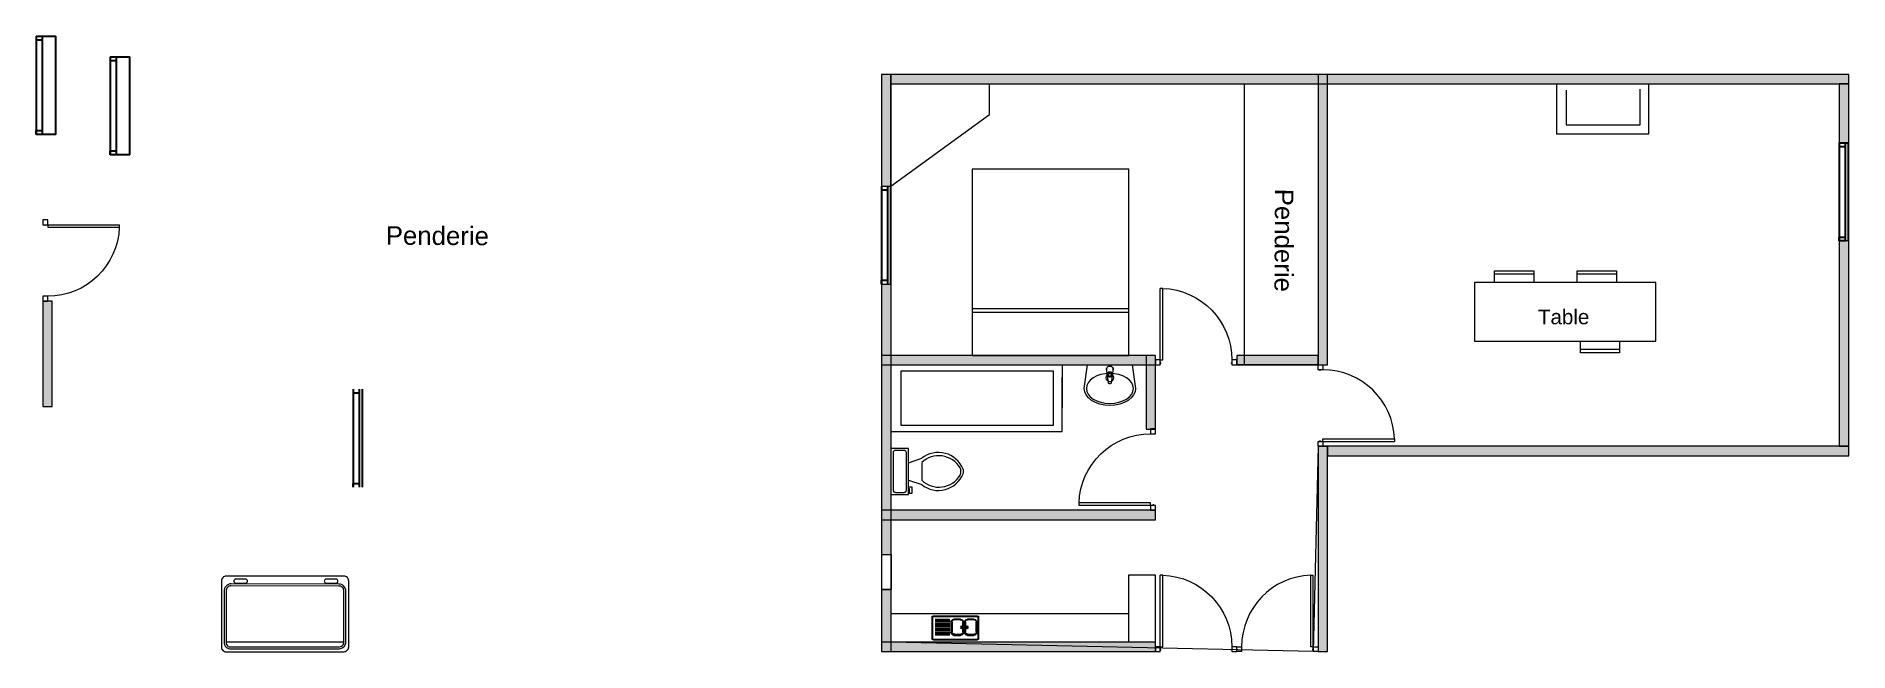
# Model space of a CAD drawing. Header units: millimetres. Extents: x 15590 to 15992, y 1055 to 1132.
# Drawn here: x 15973.47 to 15991.97, y 1083.29 to 1089.56 of the extents above; entities that cross this region are included whole.
import ezdxf

# ---------------------------------------------------------------- set-up
doc = ezdxf.new("R2010")
doc.units = ezdxf.units.MM
doc.header["$MEASUREMENT"] = 0
doc.layers.get('0').update_dxf_attribs({"lineweight": 9})
doc.layers.add('21 MOBILIER', color=7, linetype='Continuous')
doc.layers.add('murs exterieurs.P', color=7, linetype='Continuous')
for name, color, linetype, lineweight in [('DM cloison', 7, 'Continuous', 9), ('DM Divers', 7, 'Continuous', 9), ('DM locaux sociaux', 7, 'Continuous', 9), ('DM porte', 7, 'Continuous', 9), ('DM sanitaire', 7, 'Continuous', 9)]:
    doc.layers.add(name, color=color, linetype=linetype, lineweight=lineweight)
doc.styles.add('Arial Narrow', font='ARIALN.TTF', dxfattribs={"height": 0.3})
doc.styles.get("Standard").update_dxf_attribs({"font": 'swiss.ttf', "height": 0.2})

msp = doc.modelspace()

# ---------------------------------------------------------------- texts
at = {"char_height": 0.18832, "width": 92.93388, "attachment_point": 2, "style": 'Arial Narrow'}
for insert, rotation in [((15986.298, 1087.482), 269.655), ((15977.565, 1087.624), 359.655)]:
    msp.add_mtext('{\\fArial|b0|i0|c0|p34;Penderie}', dxfattribs=dict(at, insert=insert, rotation=rotation))

# ---------------------------------------------------------------- blocks, each defined once
blk = doc.blocks.new('*U506')
at = {"layer": 'DM cloison'}
blk.add_hatch(color=2, dxfattribs=at).paths.add_polyline_path([(96, 1053), (0, 1053), (0, -20), (96, -20)])
blk.add_lwpolyline([(0, 1053), (0, -20), (96, -20), (96, 1053)], close=True, dxfattribs=at)
blk = doc.blocks.new('Porte 73')
at = {"layer": 'DM porte'}
for p, q in [((-75, 780), (-50, 780)), ((-75, 50), (-75, 780)), ((-50, 50), (-50, 780)), ((-830, 0), (-830, 50)), ((-830, 50), (-780, 50)), ((-780, 0), (-830, 0)), ((-780, 50), (-780, 0)), ((-775, 25), (-780, 25)), ((-780, 15), (-775, 15)), ((-775, 15), (-775, 25)), ((-50, 50), (-75, 50)), ((-55, 15), (-55, 25)), ((-55, 25), (-50, 25)), ((-50, 15), (-55, 15)), ((-50, 50), (0, 50)), ((-50, 0), (-50, 50)), ((0, 0), (-50, 0)), ((0, 50), (0, 0))]:
    blk.add_line(p, q, dxfattribs=at)
blk.add_arc((-50, 50), 730, 91.9626, 180, dxfattribs=at)
blk = doc.blocks.new('*U515')
at = {"layer": 'DM cloison'}
blk.add_hatch(color=2, dxfattribs=at).paths.add_polyline_path([(96, 2073), (0, 2073), (0, -20), (96, -20)])
blk.add_lwpolyline([(0, 2073), (0, -20), (96, -20), (96, 2073)], close=True, dxfattribs=at)
blk = doc.blocks.new('*U516')
at = {"layer": 'DM cloison'}
blk.add_hatch(color=2, dxfattribs=at).paths.add_polyline_path([(96, 1053), (0, 1053), (0, -4266), (96, -4266)])
blk.add_lwpolyline([(0, 1053), (0, -4266), (96, -4266), (96, 1053)], close=True, dxfattribs=at)
blk = doc.blocks.new('*U518')
at = {"layer": 'DM cloison'}
blk.add_hatch(color=2, dxfattribs=at).paths.add_polyline_path([(96, 583), (0, 583), (0, -20), (96, -20)])
blk.add_lwpolyline([(0, 583), (0, -20), (96, -20), (96, 583)], close=True, dxfattribs=at)
blk = doc.blocks.new('*U539')
at = {"layer": 'DM cloison'}
blk.add_hatch(color=2, dxfattribs=at).paths.add_polyline_path([(96, 5508), (0, 5508), (0, -4266), (96, -4266)])
blk.add_lwpolyline([(0, 5508), (0, -4266), (96, -4266), (96, 5508)], close=True, dxfattribs=at)
blk = doc.blocks.new('*U520')
at = {"layer": 'DM cloison'}
blk.add_hatch(color=2, dxfattribs=at).paths.add_polyline_path([(96, 2073), (0, 2073), (0, -889), (96, -889)])
blk.add_lwpolyline([(0, 2073), (0, -889), (96, -889), (96, 2073)], close=True, dxfattribs=at)
blk = doc.blocks.new('*U536')
at = {"layer": 'DM cloison'}
blk.add_hatch(color=2, dxfattribs=at).paths.add_polyline_path([(0, -4266), (96, -4266), (96, -1472), (0, -1472)])
blk.add_lwpolyline([(0, -1472), (0, -4266), (96, -4266), (96, -1472)], close=True, dxfattribs=at)
blk = doc.blocks.new('*U525')
at = {"layer": 'DM cloison'}
blk.add_hatch(color=2, dxfattribs=at).paths.add_polyline_path([(96, 3629), (0, 3629), (0, 873), (96, 873)])
blk.add_lwpolyline([(0, 3629), (0, 873), (96, 873), (96, 3629)], close=True, dxfattribs=at)
blk = doc.blocks.new('*U528')
at = {"layer": 'DM cloison'}
blk.add_hatch(color=2, dxfattribs=at).paths.add_polyline_path([(0, -2606), (96, -2606), (96, 188), (0, 188)])
blk.add_lwpolyline([(0, 188), (0, -2606), (96, -2606), (96, 188)], close=True, dxfattribs=at)
blk = doc.blocks.new('*U529')
at = {"layer": 'DM cloison'}
blk.add_hatch(color=2, dxfattribs=at).paths.add_polyline_path([(0, -1694.152946), (96, -1694.152946), (96, -864.152946), (0, -864.152946)])
blk.add_lwpolyline([(0, -864.152946), (0, -1694.152946), (96, -1694.152946), (96, -864.152946)], close=True, dxfattribs=at)
blk = doc.blocks.new('*U530')
at = {"layer": 'DM cloison'}
blk.add_hatch(color=2, dxfattribs=at).paths.add_polyline_path([(96, 2903), (0, 2903), (0, 2152), (96, 2152)])
blk.add_lwpolyline([(0, 2903), (0, 2152), (96, 2152), (96, 2903)], close=True, dxfattribs=at)
blk = doc.blocks.new('*U25')
at = {"layer": 'DM sanitaire'}
for p, q in [((-64, 533), (-267, 533)), ((-267, 533), (-267, 0)), ((-241, 483), (-241, 51)), ((-114, 508), (-216, 508)), ((-89, 51), (-89, 483)), ((-64, 0), (-64, 533)), ((-64, 368), (89, 419)), ((89, 368), (89, 165)), ((-267, 0), (-64, 0)), ((-216, 25), (-114, 25)), ((-64, 165), (89, 114)), ((-64, 89), (-25, 89)), ((-51, 64), (-64, 64)), ((-51, 13), (-51, 64)), ((-25, 13), (-51, 13)), ((-25, 89), (-25, 13))]:
    blk.add_line(p, q, dxfattribs=at)
for centre, radius, start, end in [((-219, 486), 22.5, 81.8699, 188.1301), ((-111, 486), 22.5, 351.8699, 98.1301), ((281, 177), 309, 22.0284, 128.5307), ((287, 160), 288, 31.053, 133.6321), ((281, 356), 309, 231.4691, 337.9714), ((287, 373), 288, 226.3677, 328.9468), ((441, 267), 102, 335.7318, 24.2682), ((470, 267), 102, 344.8605, 15.1395), ((-219, 48), 22.5, 171.8699, 278.1301), ((-111, 48), 22.5, 261.8699, 8.1301)]:
    blk.add_arc(centre, radius, start, end, dxfattribs=at)
blk = doc.blocks.new('Lavabo')
at = {"layer": 'DM sanitaire', "color": 7, "linetype": 'Continuous'}
for p, q in [((-175, 0), (-200, -183)), ((175, 0), (-175, 0)), ((200, -183), (175, 0)), ((-180, -160), (-170, -139)), ((-170, -139), (-153, -118)), ((-153, -118), (-130, -101)), ((-130, -101), (-102, -86)), ((-102, -86), (-70, -75)), ((-70, -75), (-36, -69)), ((-36, -69), (0, -67)), ((-23, -25), (-25, -29)), ((-25, -29), (-25, -34)), ((-25, -34), (-25, -38)), ((-25, -38), (-23, -42)), ((-23, -26), (-24, -30)), ((-24, -30), (-24, -35)), ((-24, -31), (-24, -32)), ((-24, -32), (-24, -34)), ((-24, -35), (-21, -75)), ((-24, -35), (-21, -75)), ((-24, -35), (-24, -35)), ((-22, -21), (-23, -25)), ((-21, -22), (-23, -26)), ((-23, -42), (-23, -42)), ((-19, -17), (-22, -21)), ((-19, -18), (-21, -22)), ((-21, -75), (-20, -79)), ((-21, -75), (-20, -78)), ((-20, -78), (-19, -82)), ((-20, -79), (-19, -83)), ((-16, -14), (-19, -17)), ((-16, -15), (-19, -18)), ((-19, -82), (-17, -85)), ((-19, -83), (-17, -86)), ((-18, -85), (-11, -138)), ((-17, -85), (-15, -88)), ((-17, -86), (-15, -89)), ((-12, -12), (-16, -14)), ((-12, -13), (-16, -15)), ((-15, -88), (-12, -90)), ((-15, -89), (-12, -91)), ((-14, -73), (-14, -58)), ((-14, -58), (14, -58)), ((-14, -59), (14, -59)), ((-13, -76), (-14, -73)), ((-13, -78), (-13, -76)), ((-12, -80), (-13, -78)), ((-9, -10), (-12, -12)), ((-9, -11), (-12, -13)), ((-10, -82), (-12, -80)), ((-12, -90), (-9, -92)), ((-12, -91), (-9, -93)), ((-11, -138), (-11, -140)), ((-11, -140), (-10, -142)), ((-9, -84), (-10, -82)), ((-4, -9), (-9, -10)), ((-4, -10), (-9, -11)), ((-7, -85), (-9, -84)), ((-9, -92), (-6, -93)), ((-9, -93), (-6, -94)), ((-5, -86), (-7, -85)), ((-6, -93), (-2, -94)), ((-6, -94), (-2, -95)), ((-2, -87), (-5, -86)), ((0, -9), (-4, -9)), ((0, -9), (-4, -10)), ((0, -87), (-2, -87)), ((-2, -94), (2, -94)), ((-2, -95), (2, -95)), ((4, -9), (0, -9)), ((4, -10), (0, -9)), ((0, -67), (36, -69)), ((2, -87), (0, -87)), ((5, -86), (2, -87)), ((2, -94), (6, -93)), ((2, -95), (6, -94)), ((9, -10), (4, -9)), ((9, -11), (4, -10)), ((7, -85), (5, -86)), ((6, -93), (9, -92)), ((6, -94), (9, -93)), ((9, -84), (7, -85)), ((12, -12), (9, -10)), ((12, -13), (9, -11)), ((10, -82), (9, -84)), ((9, -92), (12, -90)), ((9, -93), (12, -91)), ((12, -80), (10, -82)), ((10, -142), (11, -140)), ((11, -138), (18, -85)), ((11, -140), (11, -138)), ((16, -14), (12, -12)), ((16, -15), (12, -13)), ((13, -78), (12, -80)), ((12, -90), (15, -88)), ((12, -91), (15, -89)), ((14, -73), (13, -76)), ((13, -76), (13, -78)), ((14, -58), (14, -73)), ((15, -88), (17, -85)), ((15, -89), (17, -86)), ((19, -17), (16, -14)), ((19, -18), (16, -15)), ((17, -85), (19, -82)), ((17, -86), (19, -83)), ((22, -21), (19, -17)), ((21, -22), (19, -18)), ((19, -82), (20, -78)), ((19, -83), (20, -79)), ((20, -79), (21, -75)), ((20, -78), (21, -75)), ((23, -26), (21, -22)), ((21, -75), (24, -35)), ((21, -75), (24, -35)), ((23, -25), (22, -21)), ((25, -29), (23, -25)), ((24, -30), (23, -26)), ((23, -42), (25, -38)), ((23, -42), (23, -42)), ((24, -35), (24, -30)), ((24, -32), (24, -31)), ((24, -34), (24, -32)), ((24, -35), (24, -35)), ((25, -34), (25, -29)), ((25, -38), (25, -34)), ((36, -69), (70, -75)), ((70, -75), (102, -86)), ((102, -86), (130, -101)), ((130, -101), (153, -118)), ((153, -118), (170, -139)), ((170, -139), (180, -160)), ((-200, -183), (-196, -209)), ((-196, -209), (-185, -234)), ((-185, -234), (-166, -257)), ((-183, -183), (-180, -160)), ((-180, -206), (-183, -183)), ((-170, -228), (-180, -206)), ((-153, -248), (-170, -228)), ((-166, -257), (-142, -278)), ((-130, -266), (-153, -248)), ((-142, -278), (-111, -294)), ((-102, -280), (-130, -266)), ((-70, -291), (-102, -280)), ((-10, -142), (-9, -143)), ((-9, -143), (-7, -145)), ((-7, -145), (-6, -146)), ((-6, -146), (-4, -147)), ((-4, -147), (-2, -148)), ((-2, -148), (0, -148)), ((0, -148), (2, -148)), ((2, -148), (4, -147)), ((4, -147), (6, -146)), ((6, -146), (7, -145)), ((7, -145), (9, -143)), ((9, -143), (10, -142)), ((102, -280), (70, -291)), ((130, -266), (102, -280)), ((111, -294), (142, -278)), ((153, -248), (130, -266)), ((142, -278), (166, -257)), ((170, -228), (153, -248)), ((166, -257), (185, -234)), ((180, -206), (170, -228)), ((180, -160), (183, -183)), ((183, -183), (180, -206)), ((185, -234), (196, -209)), ((196, -209), (200, -183)), ((-111, -294), (-77, -306)), ((-77, -306), (-39, -314)), ((-36, -298), (-70, -291)), ((-39, -314), (0, -317)), ((0, -300), (-36, -298)), ((36, -298), (0, -300)), ((0, -317), (39, -314)), ((70, -291), (36, -298)), ((39, -314), (77, -306)), ((77, -306), (111, -294))]:
    blk.add_line(p, q, dxfattribs=at)
blk.add_circle((0, -100), 30, dxfattribs=at)
blk = doc.blocks.new('evier_120')
at = {"color": 7, "linetype": 'Continuous'}
for p, q in [((-1.205, 0.021), (-1.205, 0.581)), ((-1.185, 0.601), (-0.019, 0.601)), ((-1.128, 0.479), (-0.744, 0.479)), ((-0.639, 0.488), (-0.465, 0.488)), ((-0.625, 0.474), (-0.452, 0.474)), ((-0.287, 0.488), (-0.114, 0.488)), ((-0.274, 0.474), (-0.1, 0.474)), ((0.001, 0.581), (0.001, 0.021)), ((-0.019, 0.001), (-1.185, 0.001)), ((-1.128, 0.422), (-0.744, 0.422)), ((-1.128, 0.365), (-0.744, 0.365)), ((-1.128, 0.308), (-0.744, 0.308)), ((-1.128, 0.251), (-0.744, 0.251)), ((-1.128, 0.193), (-0.744, 0.193)), ((-1.128, 0.136), (-0.744, 0.136)), ((-1.128, 0.079), (-0.744, 0.079)), ((-0.709, 0.156), (-0.709, 0.418)), ((-0.695, 0.143), (-0.695, 0.404)), ((-0.626, 0.086), (-0.639, 0.086)), ((-0.465, 0.086), (-0.626, 0.086)), ((-0.395, 0.418), (-0.395, 0.156)), ((-0.357, 0.156), (-0.357, 0.418)), ((-0.344, 0.143), (-0.344, 0.404)), ((-0.275, 0.086), (-0.287, 0.086)), ((-0.114, 0.086), (-0.275, 0.086)), ((-0.044, 0.418), (-0.044, 0.156))]:
    blk.add_line(p, q, dxfattribs=at)
for centre, radius in [((-0.443, 0.288), 0.0221), ((-0.442, 0.287), 0.0128), ((-0.294, 0.288), 0.0221), ((-0.293, 0.287), 0.0128)]:
    blk.add_circle(centre, radius, dxfattribs=at)
for centre, radius, start, end in [((-1.185, 0.581), 0.02, 90, 180), ((-0.639, 0.418), 0.07, 90, 180), ((-0.625, 0.404), 0.07, 90, 180), ((-0.465, 0.418), 0.07, 0, 90), ((-0.452, 0.404), 0.07, 52.3694, 90), ((-0.287, 0.418), 0.07, 90, 180), ((-0.274, 0.404), 0.07, 90, 180), ((-0.114, 0.418), 0.07, 0, 90), ((-0.1, 0.404), 0.07, 52.3694, 90), ((-0.019, 0.581), 0.02, 0, 90), ((-1.185, 0.021), 0.02, 180, 270), ((-0.639, 0.156), 0.07, 180, 270), ((-0.625, 0.143), 0.07, 180, 216.3183), ((-0.465, 0.156), 0.07, 270, 0), ((-0.287, 0.156), 0.07, 180, 270), ((-0.274, 0.143), 0.07, 180, 216.3183), ((-0.114, 0.156), 0.07, 270, 0), ((-0.019, 0.021), 0.02, 270, 0)]:
    blk.add_arc(centre, radius, start, end, dxfattribs=at)
for points in [[(-0.646, 0.488), (-0.688, 0.469), (-0.709, 0.429)], [(-0.68, 0.449), (-0.646, 0.488), (-0.709, 0.429)], [(-0.646, 0.488), (-0.667, 0.482), (-0.688, 0.469)], [(-0.68, 0.449), (-0.667, 0.461), (-0.646, 0.488)], [(-0.667, 0.461), (-0.65, 0.472), (-0.646, 0.488)], [(-0.65, 0.472), (-0.632, 0.476), (-0.646, 0.488)], [(-0.632, 0.476), (-0.479, 0.488), (-0.646, 0.488)], [(-0.632, 0.476), (-0.446, 0.474), (-0.479, 0.488)], [(-0.446, 0.474), (-0.452, 0.487), (-0.479, 0.488)], [(-0.446, 0.474), (-0.429, 0.479), (-0.452, 0.487)], [(-0.446, 0.474), (-0.435, 0.472), (-0.429, 0.479)], [(-0.435, 0.472), (-0.423, 0.469), (-0.429, 0.479)], [(-0.415, 0.464), (-0.411, 0.461), (-0.429, 0.479)], [(-0.423, 0.469), (-0.415, 0.464), (-0.429, 0.479)], [(-0.294, 0.488), (-0.337, 0.469), (-0.358, 0.429)], [(-0.329, 0.449), (-0.294, 0.488), (-0.358, 0.429)], [(-0.294, 0.488), (-0.315, 0.482), (-0.337, 0.469)], [(-0.329, 0.449), (-0.315, 0.461), (-0.294, 0.488)], [(-0.315, 0.461), (-0.298, 0.472), (-0.294, 0.488)], [(-0.298, 0.472), (-0.28, 0.476), (-0.294, 0.488)], [(-0.28, 0.476), (-0.128, 0.488), (-0.294, 0.488)], [(-0.28, 0.476), (-0.094, 0.474), (-0.128, 0.488)], [(-0.094, 0.474), (-0.101, 0.487), (-0.128, 0.488)], [(-0.094, 0.474), (-0.077, 0.479), (-0.101, 0.487)], [(-0.094, 0.474), (-0.084, 0.472), (-0.077, 0.479)], [(-0.084, 0.472), (-0.072, 0.469), (-0.077, 0.479)], [(-0.064, 0.464), (-0.059, 0.461), (-0.077, 0.479)], [(-0.072, 0.469), (-0.064, 0.464), (-0.077, 0.479)], [(-0.688, 0.469), (-0.702, 0.448), (-0.709, 0.429)], [(-0.691, 0.431), (-0.68, 0.449), (-0.709, 0.429)], [(-0.695, 0.411), (-0.691, 0.431), (-0.709, 0.429)], [(-0.695, 0.411), (-0.709, 0.429), (-0.709, 0.15)], [(-0.709, 0.15), (-0.696, 0.148), (-0.695, 0.411)], [(-0.709, 0.15), (-0.702, 0.129), (-0.696, 0.135)], [(-0.709, 0.15), (-0.696, 0.135), (-0.696, 0.148)], [(-0.702, 0.129), (-0.691, 0.117), (-0.696, 0.135)], [(-0.702, 0.129), (-0.692, 0.111), (-0.691, 0.117)], [(-0.692, 0.111), (-0.679, 0.099), (-0.691, 0.117)], [(-0.337, 0.469), (-0.35, 0.448), (-0.358, 0.429)], [(-0.34, 0.431), (-0.329, 0.449), (-0.358, 0.429)], [(-0.344, 0.411), (-0.34, 0.431), (-0.358, 0.429)], [(-0.344, 0.411), (-0.358, 0.429), (-0.358, 0.15)], [(-0.358, 0.15), (-0.345, 0.148), (-0.344, 0.411)], [(-0.358, 0.15), (-0.35, 0.129), (-0.345, 0.135)], [(-0.358, 0.15), (-0.345, 0.135), (-0.345, 0.148)], [(-0.35, 0.129), (-0.34, 0.117), (-0.345, 0.135)], [(-0.35, 0.129), (-0.341, 0.111), (-0.34, 0.117)], [(-0.341, 0.111), (-0.328, 0.099), (-0.34, 0.117)]]:
    blk.add_solid(points, dxfattribs=at)
blk = doc.blocks.new('*U538')
at = {"layer": 'DM cloison'}
blk.add_hatch(color=2, dxfattribs=at).paths.add_polyline_path([(96, 2807), (0, 2807), (0, 2175), (96, 2175)])
blk.add_lwpolyline([(0, 2807), (0, 2175), (96, 2175), (96, 2807)], close=True, dxfattribs=at)
blk = doc.blocks.new('*U540')
at = {"layer": 'DM cloison'}
blk.add_hatch(color=2, dxfattribs=at).paths.add_polyline_path([(96, 2012), (0, 2012), (0, 873), (96, 873)])
blk.add_lwpolyline([(0, 2012), (0, 873), (96, 873), (96, 2012)], close=True, dxfattribs=at)
blk = doc.blocks.new('Table')
at = {"layer": 'DM locaux sociaux'}
for p, q in [((1852, 600), (0, 600)), ((0, 600), (0, 0)), ((1852, 0), (1852, 600)), ((0, 0), (1852, 0))]:
    blk.add_line(p, q, dxfattribs=at)
blk.add_text('Table', height=150, dxfattribs=at).set_placement((649, 173))
blk = doc.blocks.new('Chaise')
at = {"layer": 'DM Divers', "linetype": 'Continuous', "lineweight": 9, "ltscale": 0.4}
for p, q in [((0, 0), (0, 118)), ((400, 118), (400, 0))]:
    blk.add_line(p, q, dxfattribs=at)
at = {"layer": 'DM Divers', "lineweight": 9}
for p, q in [((0, 118), (400, 118)), ((0, 87), (400, 87))]:
    blk.add_line(p, q, dxfattribs=at)
blk = doc.blocks.new('*U55')
at = {"layer": 'DM Divers', "linetype": 'Continuous', "lineweight": 9, "ltscale": 0.4}
for p, q in [((-400, 118), (-400, 236)), ((0, 236), (0, 118))]:
    blk.add_line(p, q, dxfattribs=at)
at = {"layer": 'DM Divers', "lineweight": 9}
for p, q in [((0, 149), (-400, 149)), ((0, 118), (-400, 118))]:
    blk.add_line(p, q, dxfattribs=at)

# ---------------------------------------------------------------- linework, layer by layer
for p, q in [((15982.193, 1088.035), (15982.193, 1089.078)), ((15983.2, 1088.767), (15983.2, 1089.078)), ((15986.552, 1089.174), (15985.797, 1089.174)), ((15985.797, 1089.078), (15985.797, 1086.213)), ((15988.985, 1089.078), (15988.985, 1088.57)), ((15989.927, 1088.57), (15989.927, 1089.078)), ((15989.083, 1089.013), (15989.083, 1088.659)), ((15989.84, 1088.659), (15989.84, 1089.024)), ((15982.193, 1088.035), (15983.2, 1088.767)), ((15988.985, 1088.57), (15989.927, 1088.57)), ((15989.083, 1088.659), (15989.84, 1088.659)), ((15983.022, 1088.209), (15983.022, 1086.309)), ((15984.622, 1088.209), (15983.022, 1088.209)), ((15984.622, 1086.309), (15984.622, 1088.209)), ((15983.022, 1086.788), (15984.622, 1086.788)), ((15983.022, 1086.751), (15984.622, 1086.751)), ((15983.022, 1086.309), (15984.622, 1086.309)), ((15983.852, 1086.15), (15982.295, 1086.15)), ((15982.295, 1086.15), (15982.295, 1085.599)), ((15983.852, 1085.599), (15983.852, 1086.15)), ((15983.939, 1086.213), (15983.939, 1085.775)), ((15986.552, 1086.213), (15985.722, 1086.213)), ((15983.939, 1085.532), (15983.939, 1086.089)), ((15982.295, 1085.599), (15983.852, 1085.599)), ((15982.194, 1085.532), (15983.939, 1085.532)), ((15982.098, 1084.278), (15982.098, 1083.922)), ((15982.098, 1084.278), (15982.194, 1084.278)), ((15982.194, 1084.278), (15982.194, 1083.922)), ((15982.098, 1083.922), (15982.194, 1083.922)), ((15984.892, 1084.067), (15984.619, 1084.067)), ((15984.619, 1084.067), (15984.619, 1083.385)), ((15984.892, 1083.385), (15984.892, 1084.067)), ((15984.619, 1083.675), (15982.194, 1083.675))]:
    msp.add_line(p, q)
at = {"color": 7, "linetype": 'Continuous', "lineweight": 9}
msp.add_line((15975.411, 1083.39), (15976.61, 1083.39), dxfattribs=at)
msp.add_lwpolyline([(15982.193, 1089.078), (15991.871, 1089.078), (15991.871, 1085.383), (15986.552, 1085.383), (15986.502, 1083.289), (15982.194, 1083.385), (15982.194, 1089.078), (15982.194, 1089.078)])
for points in [[(15975.41, 1083.288), (15976.61, 1083.288, 0.418752), (15976.66, 1083.338), (15976.66, 1084.008, 0.431472), (15976.61, 1084.058), (15975.41, 1084.058, 0.434675), (15975.36, 1084.008), (15975.36, 1083.338, 0.441699)], [(15976.56, 1083.978), (15975.461, 1083.98, 0.445076), (15975.389, 1083.903), (15975.389, 1083.388, 0.499428), (15975.461, 1083.318), (15976.561, 1083.318, 0.41626), (15976.63, 1083.387), (15976.63, 1083.908, 0.416121)], [(15976.556, 1083.958), (15975.461, 1083.96, 0.445076), (15975.409, 1083.904), (15975.409, 1083.387, 0.517979), (15975.46, 1083.338), (15976.557, 1083.338, 0.45099), (15976.61, 1083.389), (15976.61, 1083.904, 0.457206)], [(15975.607, 1084.028), (15975.507, 1084.028, 0.999999), (15975.507, 1083.988), (15975.607, 1083.988, 0.999998)], [(15976.53, 1084.028), (15976.43, 1084.028, 0.999999), (15976.43, 1083.988), (15976.53, 1083.988, 0.999998)]]:
    msp.add_lwpolyline(points, format="xyb", close=True, dxfattribs=at)
at = {"layer": 'murs exterieurs.P', "color": 31, "linetype": 'Continuous', "lineweight": 25, "ltscale": 1000}
for p, q in [((15973.471, 1089.563), (15973.541, 1089.563)), ((15974.225, 1089.354), (15974.295, 1089.354)), ((15973.541, 1088.563), (15973.471, 1088.563)), ((15974.295, 1088.354), (15974.225, 1088.354)), ((15991.871, 1088.476), (15991.941, 1088.476)), ((15991.941, 1087.476), (15991.871, 1087.476))]:
    msp.add_line(p, q, dxfattribs=at)
at = {"layer": 'murs exterieurs.P', "linetype": 'Continuous', "ltscale": 1000}
for p, q in [((15973.471, 1089.563), (15973.471, 1088.563)), ((15973.471, 1089.563), (15973.531, 1089.563)), ((15973.531, 1089.523), (15973.471, 1089.523)), ((15973.471, 1089.523), (15973.471, 1088.603)), ((15973.531, 1089.563), (15973.531, 1089.523)), ((15973.531, 1089.523), (15973.531, 1088.603)), ((15973.541, 1089.563), (15973.591, 1089.563)), ((15973.591, 1089.563), (15973.671, 1089.563)), ((15973.671, 1088.563), (15973.671, 1089.563)), ((15974.225, 1089.354), (15974.225, 1088.354)), ((15974.225, 1089.354), (15974.285, 1089.354)), ((15974.285, 1089.314), (15974.225, 1089.314)), ((15974.225, 1089.314), (15974.225, 1088.394)), ((15974.285, 1089.354), (15974.285, 1089.314)), ((15974.285, 1089.314), (15974.285, 1088.394)), ((15974.295, 1089.354), (15974.345, 1089.354)), ((15974.345, 1089.354), (15974.425, 1089.354)), ((15974.425, 1088.354), (15974.425, 1089.354)), ((15973.471, 1088.563), (15973.471, 1088.603)), ((15973.471, 1088.603), (15973.531, 1088.603)), ((15973.531, 1088.563), (15973.471, 1088.563)), ((15973.531, 1088.603), (15973.531, 1088.563)), ((15973.591, 1088.563), (15973.541, 1088.563)), ((15973.671, 1088.563), (15973.591, 1088.563)), ((15974.225, 1088.354), (15974.225, 1088.394)), ((15974.225, 1088.394), (15974.285, 1088.394)), ((15974.285, 1088.354), (15974.225, 1088.354)), ((15974.285, 1088.394), (15974.285, 1088.354)), ((15974.345, 1088.354), (15974.295, 1088.354)), ((15974.425, 1088.354), (15974.345, 1088.354)), ((15991.871, 1088.476), (15991.871, 1087.476)), ((15991.871, 1088.476), (15991.931, 1088.476)), ((15991.931, 1088.436), (15991.871, 1088.436)), ((15991.871, 1088.436), (15991.871, 1087.516)), ((15991.931, 1088.476), (15991.931, 1088.436)), ((15991.931, 1088.436), (15991.931, 1087.516)), ((15991.941, 1088.476), (15991.966, 1088.476)), ((15991.966, 1087.476), (15991.966, 1088.476)), ((15982.098, 1088.035), (15982.098, 1087.035)), ((15982.158, 1087.995), (15982.098, 1087.995)), ((15982.098, 1087.995), (15982.098, 1087.075)), ((15982.158, 1088.035), (15982.158, 1087.995)), ((15982.158, 1087.995), (15982.158, 1087.075)), ((15982.193, 1087.035), (15982.193, 1088.035)), ((15991.871, 1087.476), (15991.871, 1087.516)), ((15991.871, 1087.516), (15991.931, 1087.516)), ((15991.931, 1087.476), (15991.871, 1087.476)), ((15991.931, 1087.516), (15991.931, 1087.476)), ((15982.098, 1087.035), (15982.098, 1087.075)), ((15982.098, 1087.075), (15982.158, 1087.075)), ((15982.158, 1087.075), (15982.158, 1087.035)), ((15976.705, 1085.965), (15976.705, 1084.965)), ((15976.765, 1085.925), (15976.705, 1085.925)), ((15976.705, 1085.925), (15976.705, 1085.005)), ((15976.765, 1085.965), (15976.765, 1085.925)), ((15976.765, 1085.925), (15976.765, 1085.005)), ((15976.8, 1084.965), (15976.8, 1085.965)), ((15976.705, 1084.965), (15976.705, 1085.005)), ((15976.705, 1085.005), (15976.765, 1085.005)), ((15976.765, 1085.005), (15976.765, 1084.965))]:
    msp.add_line(p, q, dxfattribs=at)

# ---------------------------------------------------------------- block references
at = {"layer": '21 MOBILIER', "color": 0, "xscale": -0.3903147577852306, "yscale": 0.3903147577852306, "zscale": 0.3903147577852306, "rotation": 180}
msp.add_blockref('evier_120', (15983.085, 1083.649), dxfattribs=at)
at = {"layer": 'DM cloison'}
for name, p, xscale, yscale, zscale in [('*U540', (15982.097, 1087.162), 0.001, 0.001, 0.001), ('*U520', (15986.552, 1087.101), 0.001, 0.001, 0.001), ('*U518', (15991.871, 1088.496), 0.001, 0.001, 0.001), ('*U515', (15991.871, 1085.403), 0.001, 0.001, 0.001), ('*U525', (15982.098, 1083.405), 0.001, 0.001, 0.001), ('Table', (15988.147, 1086.454), 0.001, 0.001, 0.001), ('Chaise', (15988.354, 1087.054), 0.001, 0.001, 0.001), ('Chaise', (15989.197, 1087.054), 0.001, 0.001, 0.001), ('*U506', (15973.539, 1085.809), 0.001, 0.001, 0.001), ('Porte 73', (15984.892, 1086.213), -0.001, 0.001, 0.001), ('*U530', (15984.796, 1083.405), 0.001, 0.001, 0.001), ('*U55', (15989.629, 1086.219), 0.001, 0.001, 0.001), ('Lavabo', (15984.427, 1086.213), -0.00131056530108026, 0.001310565301075152, 0.001310565301080601), ('*U515', (15986.552, 1083.309), 0.001, 0.001, 0.001), ('*U25', (15982.429, 1084.891), 0.0008822134655529226, 0.0008822134655529226, 0.0008822134655529226), ('Porte 73', (15984.892, 1083.289), -0.001, 0.001, 0.001), ('Porte 73', (15986.552, 1083.289), 0.001, 0.001, 0.001), ('*U538', (15982.098, 1081.115), 0.001, 0.001, 0.001)]:
    msp.add_blockref(name, p, dxfattribs=dict(at, xscale=xscale, yscale=yscale, zscale=zscale))
at = {"layer": 'DM cloison', "yscale": 0.001, "zscale": 0.001}
for name, p, xscale, rotation in [('*U539', (15987.701, 1089.078), 0.001, 90), ('Porte 73', (15973.539, 1087.692), -0.001, 270), ('*U528', (15982.286, 1086.213), 0.001, 90), ('*U529', (15984.858, 1086.213), 0.001, 90), ('Porte 73', (15986.552, 1085.383), 0.001, 270), ('Porte 73', (15984.892, 1084.73), -0.001, 90), ('*U516', (15987.701, 1085.287), 0.001, 90), ('*U536', (15980.626, 1084.634), 0.001, 90), ('*U536', (15980.626, 1083.289), 0.001, 90)]:
    msp.add_blockref(name, p, dxfattribs=dict(at, xscale=xscale, rotation=rotation))

msp.set_redraw_order([(e.dxf.handle, doc.entitydb.next_handle()) for e in msp.query("TEXT MTEXT ATTDEF DIMENSION ARC_DIMENSION")])  # texts and dimensions are drawn at this point

doc.saveas('drawing.dxf')
